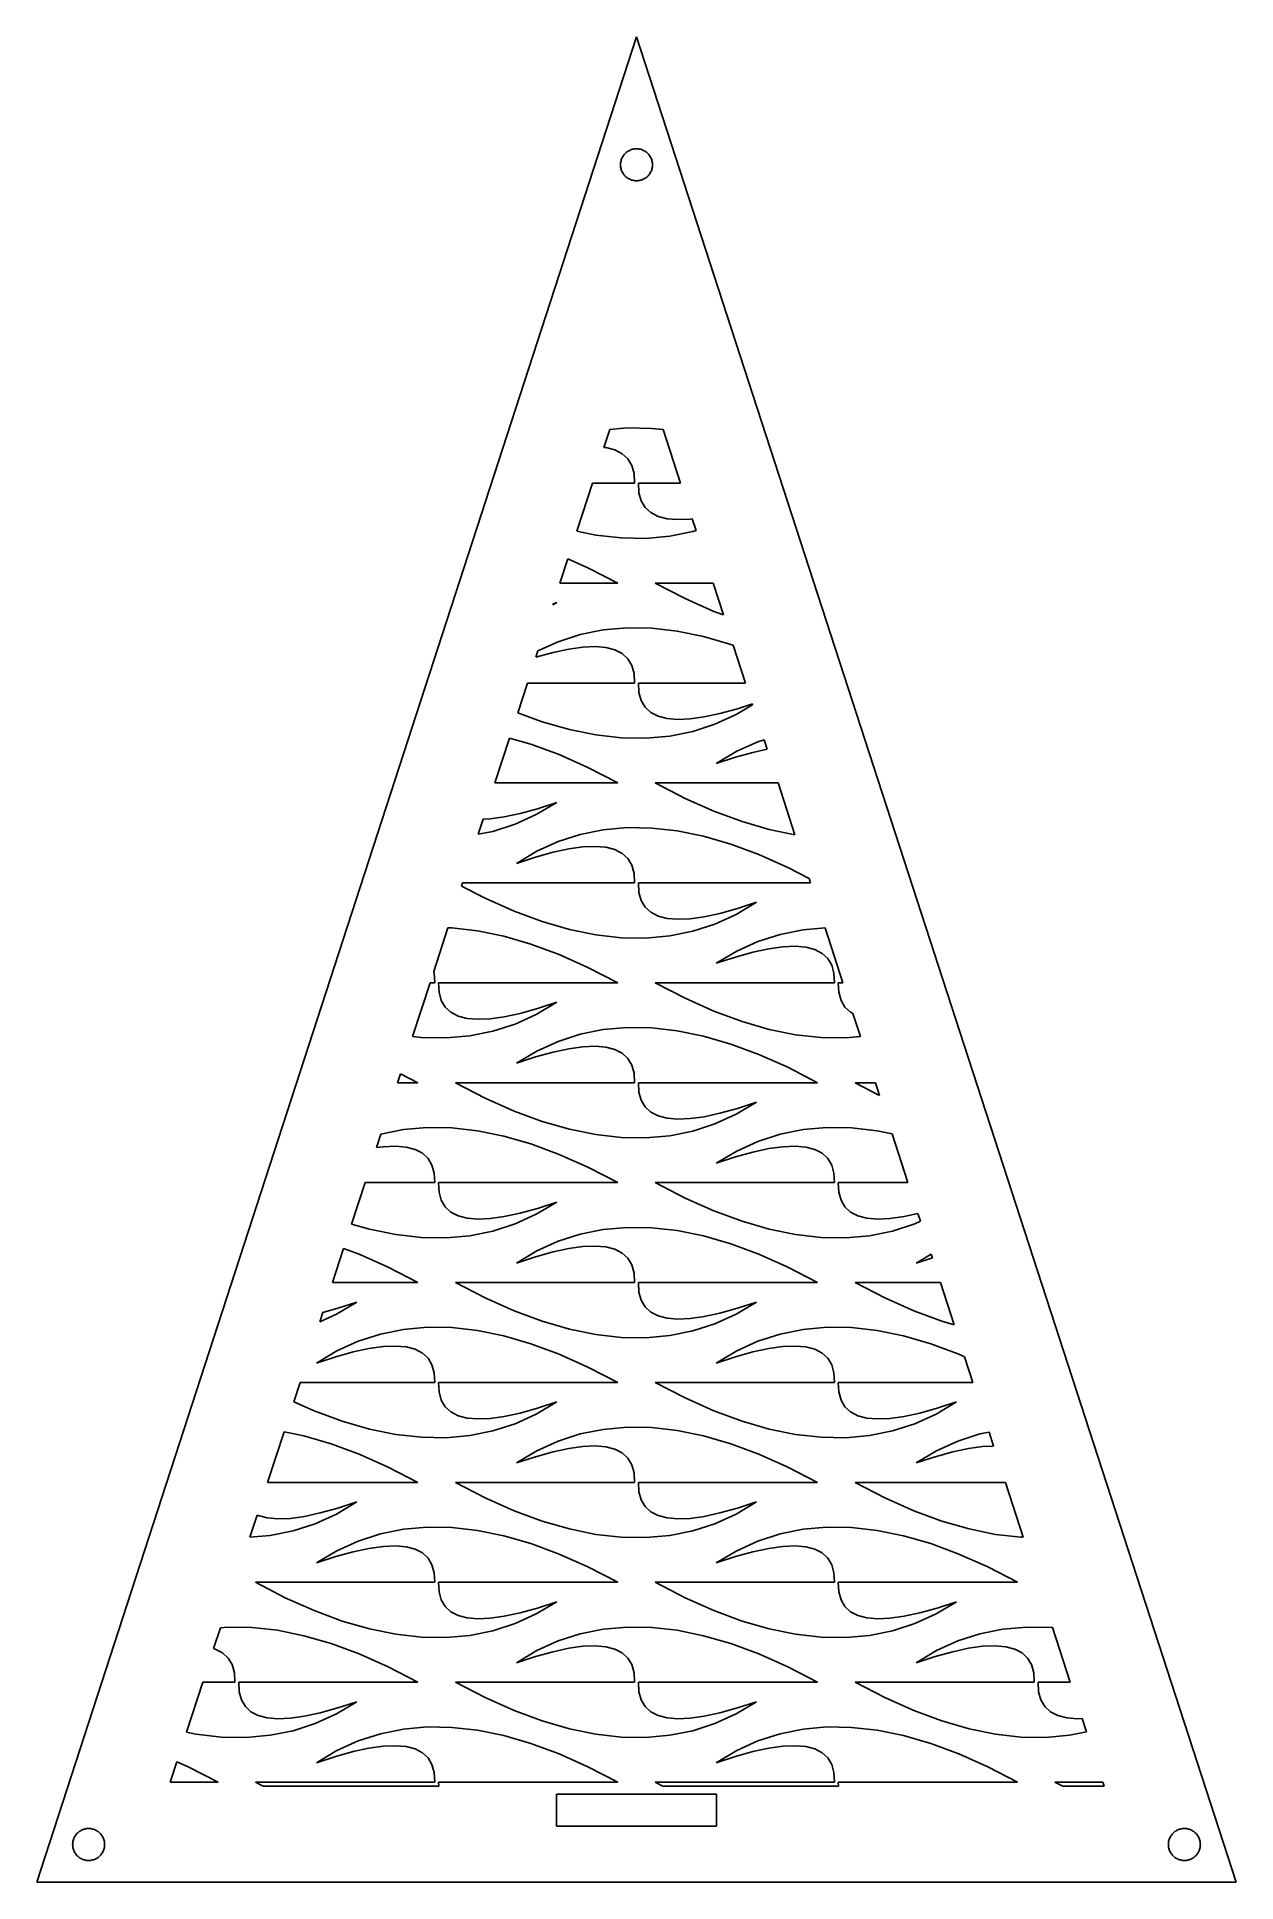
# Model space of a CAD drawing. Header units: metres. Extents: x -75 to 75, y 0 to 231.
import ezdxf

# ---------------------------------------------------------------- set-up
doc = ezdxf.new("R2010")
doc.units = ezdxf.units.M

msp = doc.modelspace()

# ---------------------------------------------------------------- linework, layer by layer
for p, q in [((0, 230.826), (-75, 0)), ((75, 0), (0, 230.826)), ((-2, 214.826), (-1.99605, 214.952)), ((-1.99605, 214.701), (-2, 214.826)), ((-1.99605, 214.952), (-1.98422, 215.077)), ((-1.98422, 214.576), (-1.99605, 214.701)), ((-1.98422, 215.077), (-1.96457, 215.201)), ((-1.96457, 215.201), (-1.93716, 215.324)), ((-1.93716, 215.324), (-1.9021, 215.444)), ((-1.9021, 215.444), (-1.85954, 215.562)), ((-1.85954, 215.562), (-1.80965, 215.678)), ((-1.80965, 215.678), (-1.75261, 215.79)), ((-1.75261, 215.79), (-1.68864, 215.898)), ((-1.68864, 215.898), (-1.61803, 216.002)), ((-1.61803, 216.002), (-1.54102, 216.101)), ((-1.54102, 216.101), (-1.45793, 216.195)), ((-1.45793, 216.195), (-1.36908, 216.284)), ((-1.36908, 216.284), (-1.27484, 216.367)), ((-1.27484, 216.367), (-1.17557, 216.444)), ((-1.17557, 216.444), (-1.07164, 216.515)), ((-1.07164, 216.515), (-0.963501, 216.579)), ((-0.963501, 216.579), (-0.851547, 216.636)), ((-0.851547, 216.636), (-0.736237, 216.686)), ((-0.736237, 216.686), (-0.618027, 216.728)), ((-0.618027, 216.728), (-0.497375, 216.763)), ((-0.497375, 216.763), (-0.374756, 216.791)), ((-0.374756, 216.791), (-0.250656, 216.81)), ((-0.250656, 216.81), (-0.12558, 216.822)), ((-0.12558, 216.822), (0, 216.826)), ((0, 216.826), (0.12558, 216.822)), ((0.12558, 216.822), (0.250656, 216.81)), ((0.250656, 216.81), (0.374756, 216.791)), ((0.374756, 216.791), (0.497375, 216.763)), ((0.497375, 216.763), (0.618027, 216.728)), ((0.618027, 216.728), (0.736237, 216.686)), ((0.736237, 216.686), (0.851547, 216.636)), ((0.851547, 216.636), (0.963501, 216.579)), ((0.963501, 216.579), (1.07164, 216.515)), ((1.07164, 216.515), (1.17557, 216.444)), ((1.17557, 216.444), (1.27484, 216.367)), ((1.27484, 216.367), (1.36908, 216.284)), ((1.36908, 216.284), (1.45793, 216.195)), ((1.45793, 216.195), (1.54102, 216.101)), ((1.54102, 216.101), (1.61803, 216.002)), ((1.61803, 216.002), (1.68864, 215.898)), ((1.68864, 215.898), (1.75261, 215.79)), ((1.75261, 215.79), (1.80965, 215.678)), ((1.80965, 215.678), (1.85954, 215.562)), ((1.85954, 215.562), (1.9021, 215.444)), ((1.9021, 215.444), (1.93716, 215.324)), ((1.93716, 215.324), (1.96457, 215.201)), ((1.96457, 215.201), (1.98422, 215.077)), ((1.98422, 215.077), (1.99605, 214.952)), ((1.99605, 214.701), (1.98422, 214.576)), ((1.99605, 214.952), (2, 214.826)), ((2, 214.826), (1.99605, 214.701)), ((-1.96457, 214.451), (-1.98422, 214.576)), ((-1.93716, 214.329), (-1.96457, 214.451)), ((-1.9021, 214.208), (-1.93716, 214.329)), ((-1.85954, 214.09), (-1.9021, 214.208)), ((-1.80965, 213.975), (-1.85954, 214.09)), ((-1.75261, 213.863), (-1.80965, 213.975)), ((-1.68864, 213.755), (-1.75261, 213.863)), ((-1.61803, 213.651), (-1.68864, 213.755)), ((-1.54102, 213.551), (-1.61803, 213.651)), ((-1.45793, 213.457), (-1.54102, 213.551)), ((-1.36908, 213.368), (-1.45793, 213.457)), ((-1.27484, 213.285), (-1.36908, 213.368)), ((-1.17557, 213.208), (-1.27484, 213.285)), ((-1.07164, 213.138), (-1.17557, 213.208)), ((-0.963501, 213.074), (-1.07164, 213.138)), ((-0.851547, 213.017), (-0.963501, 213.074)), ((-0.736237, 212.967), (-0.851547, 213.017)), ((-0.618027, 212.924), (-0.736237, 212.967)), ((-0.497375, 212.889), (-0.618027, 212.924)), ((-0.374756, 212.862), (-0.497375, 212.889)), ((-0.250656, 212.842), (-0.374756, 212.862)), ((-0.12558, 212.83), (-0.250656, 212.842)), ((0, 212.826), (-0.12558, 212.83)), ((0.12558, 212.83), (0, 212.826)), ((0.250656, 212.842), (0.12558, 212.83)), ((0.374756, 212.862), (0.250656, 212.842)), ((0.497375, 212.889), (0.374756, 212.862)), ((0.618027, 212.924), (0.497375, 212.889)), ((0.736237, 212.967), (0.618027, 212.924)), ((0.851547, 213.017), (0.736237, 212.967)), ((0.963501, 213.074), (0.851547, 213.017)), ((1.07164, 213.138), (0.963501, 213.074)), ((1.17557, 213.208), (1.07164, 213.138)), ((1.27484, 213.285), (1.17557, 213.208)), ((1.36908, 213.368), (1.27484, 213.285)), ((1.45793, 213.457), (1.36908, 213.368)), ((1.54102, 213.551), (1.45793, 213.457)), ((1.61803, 213.651), (1.54102, 213.551)), ((1.68864, 213.755), (1.61803, 213.651)), ((1.75261, 213.863), (1.68864, 213.755)), ((1.80965, 213.975), (1.75261, 213.863)), ((1.85954, 214.09), (1.80965, 213.975)), ((1.9021, 214.208), (1.85954, 214.09)), ((1.93716, 214.329), (1.9021, 214.208)), ((1.96457, 214.451), (1.93716, 214.329)), ((1.98422, 214.576), (1.96457, 214.451)), ((-4.06908, 179.47), (-3.34119, 181.71)), ((-3.34119, 181.71), (-1.17874, 181.905)), ((-1.17874, 181.905), (1.90735, 181.858)), ((1.90735, 181.858), (3.34579, 181.696)), ((3.34579, 181.696), (5.52151, 175)), ((-3.81546, 179.449), (-4.06908, 179.47)), ((-2.68936, 179.156), (-3.81546, 179.449)), ((-1.7746, 178.683), (-2.68936, 179.156)), ((-1.07269, 178.032), (-1.7746, 178.683)), ((-0.582886, 177.2), (-1.07269, 178.032)), ((-0.304413, 176.19), (-0.582886, 177.2)), ((-0.238037, 175), (-0.304413, 176.19)), ((-7.4756, 168.986), (-5.52151, 175)), ((-5.52151, 175), (-0.238037, 175)), ((5.52151, 175), (0.238037, 175)), ((0.238037, 175), (0.304413, 173.81)), ((0.304413, 173.81), (0.582886, 172.8)), ((0.582886, 172.8), (1.07269, 171.968)), ((1.07269, 171.968), (1.7746, 171.317)), ((1.7746, 171.317), (2.68936, 170.844)), ((2.68936, 170.844), (3.81546, 170.551)), ((-5.10025, 168.501), (-7.4756, 168.986)), ((3.81546, 170.551), (5.15289, 170.438)), ((7.0343, 168.943), (4.15955, 168.363)), ((5.15289, 170.438), (6.70319, 170.505)), ((6.70319, 170.505), (6.97002, 170.542)), ((6.97002, 170.542), (7.4463, 169.076)), ((7.4463, 169.076), (7.0343, 168.943)), ((-1.90735, 168.142), (-5.10025, 168.501)), ((1.17874, 168.095), (-1.90735, 168.142)), ((4.15955, 168.363), (1.17874, 168.095)), ((-9.58301, 162.5), (-8.59155, 165.551)), ((-8.59155, 165.551), (-6.06918, 164.426)), ((-6.06918, 164.426), (-2.34604, 162.5)), ((-2.34604, 162.5), (-9.58301, 162.5)), ((6.06918, 160.574), (2.34604, 162.5)), ((2.34604, 162.5), (9.58301, 162.5)), ((9.58301, 162.5), (10.8762, 158.52)), ((-9.97772, 160.066), (-10.4687, 159.774)), ((-10.4687, 159.774), (-10.4209, 159.921)), ((-10.4209, 159.921), (-9.97772, 160.066)), ((9.68552, 158.961), (6.06918, 160.574)), ((10.8762, 158.52), (9.68552, 158.961)), ((-12.341, 154.012), (-9.80301, 155.163)), ((-9.80301, 155.163), (-7.0343, 156.057)), ((-7.0343, 156.057), (-4.15955, 156.637)), ((-4.15955, 156.637), (-1.17874, 156.905)), ((-1.17874, 156.905), (1.90735, 156.858)), ((1.90735, 156.858), (5.10025, 156.499)), ((5.10025, 156.499), (8.39844, 155.826)), ((8.39844, 155.826), (11.8034, 154.839)), ((11.8034, 154.839), (12.1089, 154.726)), ((12.1089, 154.726), (13.6445, 150)), ((-12.5961, 153.227), (-12.341, 154.012)), ((-10.4393, 153.824), (-12.5961, 153.227)), ((-8.46481, 154.25), (-10.4393, 153.824)), ((-6.70319, 154.495), (-8.46481, 154.25)), ((-5.15289, 154.562), (-6.70319, 154.495)), ((-3.81546, 154.449), (-5.15289, 154.562)), ((-2.68936, 154.156), (-3.81546, 154.449)), ((-1.7746, 153.683), (-2.68936, 154.156)), ((-1.07269, 153.032), (-1.7746, 153.683)), ((-0.582886, 152.2), (-1.07269, 153.032)), ((-0.304413, 151.19), (-0.582886, 152.2)), ((-0.238037, 150), (-0.304413, 151.19)), ((-14.8503, 146.289), (-13.6445, 150)), ((-13.6445, 150), (-0.238037, 150)), ((13.6445, 150), (0.238037, 150)), ((0.238037, 150), (0.304413, 148.81)), ((0.304413, 148.81), (0.582886, 147.8)), ((0.582886, 147.8), (1.07269, 146.968)), ((-11.8034, 145.161), (-14.8503, 146.289)), ((1.07269, 146.968), (1.7746, 146.317)), ((1.7746, 146.317), (2.68936, 145.844)), ((2.68936, 145.844), (3.81546, 145.551)), ((3.81546, 145.551), (5.15289, 145.438)), ((5.15289, 145.438), (6.70319, 145.505)), ((6.70319, 145.505), (8.46481, 145.75)), ((8.46481, 145.75), (10.4393, 146.176)), ((12.4657, 146.045), (9.80301, 144.837)), ((10.4393, 146.176), (12.6244, 146.781)), ((14.5304, 147.274), (12.4657, 146.045)), ((12.6244, 146.781), (14.4917, 147.393)), ((14.4917, 147.393), (14.5304, 147.274)), ((-17.706, 137.5), (-15.8809, 143.117)), ((-15.8809, 143.117), (-13.1966, 142.339)), ((-8.39844, 144.174), (-11.8034, 145.161)), ((-5.10025, 143.501), (-8.39844, 144.174)), ((-1.90735, 143.142), (-5.10025, 143.501)), ((1.17874, 143.095), (-1.90735, 143.142)), ((4.15955, 143.363), (1.17874, 143.095)), ((7.0343, 143.943), (4.15955, 143.363)), ((9.80301, 144.837), (7.0343, 143.943)), ((-13.1966, 142.339), (-9.68552, 141.039)), ((-9.68552, 141.039), (-6.06918, 139.426)), ((9.97772, 139.934), (12.5343, 141.455)), ((14.5607, 141.324), (12.3756, 140.719)), ((12.5343, 141.455), (15.197, 142.663)), ((16.339, 141.707), (14.5607, 141.324)), ((15.197, 142.663), (15.9495, 142.906)), ((15.9495, 142.906), (16.339, 141.707)), ((-6.06918, 139.426), (-2.34604, 137.5)), ((12.3756, 140.719), (9.97772, 139.934)), ((-2.34604, 137.5), (-17.706, 137.5)), ((6.06918, 135.574), (2.34604, 137.5)), ((2.34604, 137.5), (17.706, 137.5)), ((17.706, 137.5), (19.8117, 131.019)), ((-14.5607, 133.676), (-12.3756, 134.281)), ((-9.97772, 135.066), (-12.5343, 133.545)), ((-12.3756, 134.281), (-9.97772, 135.066)), ((9.68552, 133.961), (6.06918, 135.574)), ((13.1966, 132.661), (9.68552, 133.961)), ((-19.7938, 131.074), (-19.1789, 132.967)), ((-19.1789, 132.967), (-18.2968, 133.005)), ((-18.2968, 133.005), (-16.5352, 133.25)), ((-15.197, 132.337), (-17.9657, 131.443)), ((-16.5352, 133.25), (-14.5607, 133.676)), ((-12.5343, 133.545), (-15.197, 132.337)), ((-7.0343, 131.057), (-4.15955, 131.637)), ((-4.15955, 131.637), (-1.17874, 131.905)), ((-1.17874, 131.905), (1.90735, 131.858)), ((1.90735, 131.858), (5.10025, 131.499)), ((16.6016, 131.674), (13.1966, 132.661)), ((19.8117, 131.019), (16.6016, 131.674)), ((-17.9657, 131.443), (-19.7938, 131.074)), ((-12.4657, 128.955), (-9.80301, 130.163)), ((-9.80301, 130.163), (-7.0343, 131.057)), ((-6.70319, 129.495), (-8.46481, 129.25)), ((-5.15289, 129.562), (-6.70319, 129.495)), ((-3.81546, 129.449), (-5.15289, 129.562)), ((-2.68936, 129.156), (-3.81546, 129.449)), ((5.10025, 131.499), (8.39844, 130.826)), ((8.39844, 130.826), (11.8034, 129.839)), ((11.8034, 129.839), (15.3145, 128.539)), ((-15.0223, 127.434), (-12.4657, 128.955)), ((-12.6244, 128.219), (-15.0223, 127.434)), ((-10.4393, 128.824), (-12.6244, 128.219)), ((-8.46481, 129.25), (-10.4393, 128.824)), ((-1.7746, 128.683), (-2.68936, 129.156)), ((-1.07269, 128.032), (-1.7746, 128.683)), ((-0.582886, 127.2), (-1.07269, 128.032)), ((-0.304413, 126.19), (-0.582886, 127.2)), ((15.3145, 128.539), (18.9308, 126.926)), ((-21.8951, 124.607), (-21.7675, 125)), ((-21.7675, 125), (-0.238037, 125)), ((-0.238037, 125), (-0.304413, 126.19)), ((21.7675, 125), (0.238037, 125)), ((0.238037, 125), (0.304413, 123.81)), ((18.9308, 126.926), (21.5883, 125.551)), ((21.5883, 125.551), (21.7675, 125)), ((-18.9308, 123.074), (-21.8951, 124.607)), ((-15.3145, 121.461), (-18.9308, 123.074)), ((0.304413, 123.81), (0.582886, 122.8)), ((0.582886, 122.8), (1.07269, 121.968)), ((15.0223, 122.566), (12.4657, 121.045)), ((12.6244, 121.781), (15.0223, 122.566)), ((-11.8034, 120.161), (-15.3145, 121.461)), ((-8.39844, 119.174), (-11.8034, 120.161)), ((1.07269, 121.968), (1.7746, 121.317)), ((1.7746, 121.317), (2.68936, 120.844)), ((2.68936, 120.844), (3.81546, 120.551)), ((3.81546, 120.551), (5.15289, 120.438)), ((5.15289, 120.438), (6.70319, 120.505)), ((6.70319, 120.505), (8.46481, 120.75)), ((8.46481, 120.75), (10.4393, 121.176)), ((12.4657, 121.045), (9.80301, 119.837)), ((10.4393, 121.176), (12.6244, 121.781)), ((-25.3677, 113.92), (-23.5982, 119.366)), ((-23.5982, 119.366), (-23.0927, 119.358)), ((-23.0927, 119.358), (-19.8997, 118.999)), ((-19.8997, 118.999), (-16.6016, 118.326)), ((-16.6016, 118.326), (-13.1966, 117.339)), ((-5.10025, 118.501), (-8.39844, 119.174)), ((-1.90735, 118.142), (-5.10025, 118.501)), ((1.17874, 118.095), (-1.90735, 118.142)), ((4.15955, 118.363), (1.17874, 118.095)), ((7.0343, 118.943), (4.15955, 118.363)), ((9.80301, 119.837), (7.0343, 118.943)), ((15.197, 117.663), (17.9657, 118.557)), ((17.9657, 118.557), (20.8405, 119.137)), ((20.8405, 119.137), (23.5922, 119.384)), ((23.5922, 119.384), (25.829, 112.5)), ((-13.1966, 117.339), (-9.68552, 116.039)), ((-9.68552, 116.039), (-6.06918, 114.426)), ((9.97772, 114.934), (12.5343, 116.455)), ((12.3756, 115.719), (9.97772, 114.934)), ((14.5607, 116.324), (12.3756, 115.719)), ((12.5343, 116.455), (15.197, 117.663)), ((16.5352, 116.75), (14.5607, 116.324)), ((18.2968, 116.995), (16.5352, 116.75)), ((19.8471, 117.062), (18.2968, 116.995)), ((21.1845, 116.949), (19.8471, 117.062)), ((22.3106, 116.656), (21.1845, 116.949)), ((23.2254, 116.183), (22.3106, 116.656)), ((23.9273, 115.532), (23.2254, 116.183)), ((24.4171, 114.7), (23.9273, 115.532)), ((-25.3044, 113.69), (-25.3677, 113.92)), ((-25.238, 112.5), (-25.3044, 113.69)), ((-6.06918, 114.426), (-2.34604, 112.5)), ((24.6956, 113.69), (24.4171, 114.7)), ((24.762, 112.5), (24.6956, 113.69)), ((-28.0167, 105.767), (-25.829, 112.5)), ((-25.829, 112.5), (-25.238, 112.5)), ((-2.34604, 112.5), (-24.762, 112.5)), ((-24.762, 112.5), (-24.6956, 111.31)), ((-24.6956, 111.31), (-24.4171, 110.3)), ((6.06918, 110.574), (2.34604, 112.5)), ((2.34604, 112.5), (24.762, 112.5)), ((25.829, 112.5), (25.238, 112.5)), ((25.238, 112.5), (25.3044, 111.31)), ((25.3044, 111.31), (25.5829, 110.3)), ((-24.4171, 110.3), (-23.9273, 109.468)), ((-23.9273, 109.468), (-23.2254, 108.817)), ((-23.2254, 108.817), (-22.3106, 108.344)), ((-16.5352, 108.25), (-14.5607, 108.676)), ((-12.5343, 108.545), (-15.197, 107.337)), ((-14.5607, 108.676), (-12.3756, 109.281)), ((-9.97772, 110.066), (-12.5343, 108.545)), ((-12.3756, 109.281), (-9.97772, 110.066)), ((9.68552, 108.961), (6.06918, 110.574)), ((13.1966, 107.661), (9.68552, 108.961)), ((25.5829, 110.3), (26.0727, 109.468)), ((26.0727, 109.468), (26.7746, 108.817)), ((26.7746, 108.817), (27.0766, 108.66)), ((27.0766, 108.66), (28.0187, 105.761)), ((-22.3106, 108.344), (-21.1845, 108.051)), ((-21.1845, 108.051), (-19.8471, 107.938)), ((-17.9657, 106.443), (-20.8405, 105.863)), ((-19.8471, 107.938), (-18.2968, 108.005)), ((-18.2968, 108.005), (-16.5352, 108.25)), ((-15.197, 107.337), (-17.9657, 106.443)), ((-7.0343, 106.057), (-4.15955, 106.637)), ((-4.15955, 106.637), (-1.17874, 106.905)), ((-1.17874, 106.905), (1.90735, 106.858)), ((1.90735, 106.858), (5.10025, 106.499)), ((5.10025, 106.499), (8.39844, 105.826)), ((16.6016, 106.674), (13.1966, 107.661)), ((19.8997, 106.001), (16.6016, 106.674)), ((-26.9073, 105.642), (-28.0167, 105.767)), ((-23.8213, 105.595), (-26.9073, 105.642)), ((-20.8405, 105.863), (-23.8213, 105.595)), ((-15.0223, 102.434), (-12.4657, 103.955)), ((-12.4657, 103.955), (-9.80301, 105.163)), ((-8.46481, 104.25), (-10.4393, 103.824)), ((-9.80301, 105.163), (-7.0343, 106.057)), ((-6.70319, 104.495), (-8.46481, 104.25)), ((-5.15289, 104.562), (-6.70319, 104.495)), ((-3.81546, 104.449), (-5.15289, 104.562)), ((-2.68936, 104.156), (-3.81546, 104.449)), ((-1.7746, 103.683), (-2.68936, 104.156)), ((8.39844, 105.826), (11.8034, 104.839)), ((11.8034, 104.839), (15.3145, 103.539)), ((23.0927, 105.642), (19.8997, 106.001)), ((26.1787, 105.595), (23.0927, 105.642)), ((28.0187, 105.761), (26.1787, 105.595)), ((-12.6244, 103.219), (-15.0223, 102.434)), ((-10.4393, 103.824), (-12.6244, 103.219)), ((-1.07269, 103.032), (-1.7746, 103.683)), ((-0.582886, 102.2), (-1.07269, 103.032)), ((-0.304413, 101.19), (-0.582886, 102.2)), ((15.3145, 103.539), (18.9308, 101.926)), ((18.9308, 101.926), (22.654, 100)), ((-29.8905, 100), (-29.5243, 101.127)), ((-27.346, 100), (-29.8905, 100)), ((-29.5243, 101.127), (-27.346, 100)), ((-18.9308, 98.0736), (-22.654, 100)), ((-22.654, 100), (-0.238037, 100)), ((-0.238037, 100), (-0.304413, 101.19)), ((22.654, 100), (0.238037, 100)), ((0.238037, 100), (0.304413, 98.8098)), ((27.346, 100), (29.8905, 100)), ((30.4047, 98.4174), (27.346, 100)), ((29.8905, 100), (30.4047, 98.4174)), ((-15.3145, 96.4607), (-18.9308, 98.0736)), ((0.304413, 98.8098), (0.582886, 97.7997)), ((0.582886, 97.7997), (1.07269, 96.9681)), ((1.07269, 96.9681), (1.7746, 96.3165)), ((15.0223, 97.5662), (12.4657, 96.0449)), ((12.6244, 96.7812), (15.0223, 97.5662)), ((-11.8034, 95.1607), (-15.3145, 96.4607)), ((-8.39844, 94.1742), (-11.8034, 95.1607)), ((1.7746, 96.3165), (2.68936, 95.8435)), ((2.68936, 95.8435), (3.81546, 95.5513)), ((3.81546, 95.5513), (5.15289, 95.4384)), ((5.15289, 95.4384), (6.70319, 95.5048)), ((6.70319, 95.5048), (8.46481, 95.7504)), ((9.80301, 94.8372), (7.0343, 93.943)), ((8.46481, 95.7504), (10.4393, 96.1761)), ((12.4657, 96.0449), (9.80301, 94.8372)), ((10.4393, 96.1761), (12.6244, 96.7812)), ((-32.5288, 91.8801), (-31.9804, 93.5678)), ((-31.9804, 93.5678), (-29.1595, 94.1368)), ((-29.1595, 94.1368), (-26.1787, 94.4046)), ((-26.1787, 94.4046), (-23.0927, 94.3581)), ((-23.0927, 94.3581), (-19.8997, 93.9987)), ((-19.8997, 93.9987), (-16.6016, 93.3258)), ((-16.6016, 93.3258), (-13.1966, 92.3393)), ((-13.1966, 92.3393), (-9.68552, 91.0393)), ((-5.10025, 93.5013), (-8.39844, 94.1742)), ((-1.90735, 93.1419), (-5.10025, 93.5013)), ((1.17874, 93.0954), (-1.90735, 93.1419)), ((4.15955, 93.3632), (1.17874, 93.0954)), ((7.0343, 93.943), (4.15955, 93.3632)), ((12.5343, 91.4551), (15.197, 92.6628)), ((15.197, 92.6628), (17.9657, 93.557)), ((17.9657, 93.557), (20.8405, 94.1368)), ((20.8405, 94.1368), (23.8213, 94.4046)), ((23.8213, 94.4046), (26.9073, 94.3581)), ((26.9073, 94.3581), (30.1003, 93.9987)), ((30.1003, 93.9987), (31.964, 93.6185)), ((31.964, 93.6185), (33.952, 87.5)), ((-31.7032, 91.9952), (-32.5288, 91.8801)), ((-30.1529, 92.0616), (-31.7032, 91.9952)), ((-28.8155, 91.9487), (-30.1529, 92.0616)), ((-27.6894, 91.6565), (-28.8155, 91.9487)), ((-26.7746, 91.1835), (-27.6894, 91.6565)), ((-26.0727, 90.5319), (-26.7746, 91.1835)), ((-25.5829, 89.7003), (-26.0727, 90.5319)), ((-9.68552, 91.0393), (-6.06918, 89.4264)), ((9.97772, 89.9338), (12.5343, 91.4551)), ((12.3756, 90.7188), (9.97772, 89.9338)), ((14.5607, 91.3239), (12.3756, 90.7188)), ((16.5352, 91.7496), (14.5607, 91.3239)), ((18.2968, 91.9952), (16.5352, 91.7496)), ((19.8471, 92.0616), (18.2968, 91.9952)), ((21.1845, 91.9487), (19.8471, 92.0616)), ((22.3106, 91.6565), (21.1845, 91.9487)), ((23.2254, 91.1835), (22.3106, 91.6565)), ((23.9273, 90.5319), (23.2254, 91.1835)), ((24.4171, 89.7003), (23.9273, 90.5319)), ((-25.3044, 88.6902), (-25.5829, 89.7003)), ((-25.238, 87.5), (-25.3044, 88.6902)), ((-6.06918, 89.4264), (-2.34604, 87.5)), ((24.6956, 88.6902), (24.4171, 89.7003)), ((24.762, 87.5), (24.6956, 88.6902)), ((-35.6344, 82.322), (-33.952, 87.5)), ((-33.952, 87.5), (-25.238, 87.5)), ((-2.34604, 87.5), (-24.762, 87.5)), ((-24.762, 87.5), (-24.6956, 86.3098)), ((-24.6956, 86.3098), (-24.4171, 85.2997)), ((6.06918, 85.5736), (2.34604, 87.5)), ((2.34604, 87.5), (24.762, 87.5)), ((9.68552, 83.9607), (6.06918, 85.5736)), ((33.952, 87.5), (25.238, 87.5)), ((25.238, 87.5), (25.3044, 86.3098)), ((25.3044, 86.3098), (25.5829, 85.2997)), ((-24.4171, 85.2997), (-23.9273, 84.4681)), ((-23.9273, 84.4681), (-23.2254, 83.8165)), ((-23.2254, 83.8165), (-22.3106, 83.3435)), ((-22.3106, 83.3435), (-21.1845, 83.0513)), ((-18.2968, 83.0048), (-16.5352, 83.2504)), ((-16.5352, 83.2504), (-14.5607, 83.6761)), ((-12.5343, 83.5449), (-15.197, 82.3372)), ((-14.5607, 83.6761), (-12.3756, 84.2812)), ((-9.97772, 85.0662), (-12.5343, 83.5449)), ((-12.3756, 84.2812), (-9.97772, 85.0662)), ((13.1966, 82.6607), (9.68552, 83.9607)), ((25.5829, 85.2997), (26.0727, 84.4681)), ((26.0727, 84.4681), (26.7746, 83.8165)), ((26.7746, 83.8165), (27.6894, 83.3435)), ((27.6894, 83.3435), (28.8155, 83.0513)), ((31.7032, 83.0048), (33.4648, 83.2504)), ((33.4648, 83.2504), (35.2104, 83.6268)), ((35.2104, 83.6268), (35.5233, 82.6639)), ((-33.3984, 81.6742), (-35.6344, 82.322)), ((-30.1003, 81.0013), (-33.3984, 81.6742)), ((-26.9073, 80.6419), (-30.1003, 81.0013)), ((-20.8405, 80.8632), (-23.8213, 80.5954)), ((-21.1845, 83.0513), (-19.8471, 82.9384)), ((-17.9657, 81.443), (-20.8405, 80.8632)), ((-19.8471, 82.9384), (-18.2968, 83.0048)), ((-15.197, 82.3372), (-17.9657, 81.443)), ((-9.80301, 80.1628), (-7.0343, 81.057)), ((-7.0343, 81.057), (-4.15955, 81.6368)), ((-4.15955, 81.6368), (-1.17874, 81.9046)), ((-1.17874, 81.9046), (1.90735, 81.8581)), ((1.90735, 81.8581), (5.10025, 81.4987)), ((5.10025, 81.4987), (8.39844, 80.8258)), ((8.39844, 80.8258), (11.8034, 79.8393)), ((16.6016, 81.6742), (13.1966, 82.6607)), ((19.8997, 81.0013), (16.6016, 81.6742)), ((23.0927, 80.6419), (19.8997, 81.0013)), ((29.1595, 80.8632), (26.1787, 80.5954)), ((28.8155, 83.0513), (30.1529, 82.9384)), ((32.0343, 81.443), (29.1595, 80.8632)), ((30.1529, 82.9384), (31.7032, 83.0048)), ((34.803, 82.3372), (32.0343, 81.443)), ((35.5233, 82.6639), (34.803, 82.3372)), ((-38.0135, 75), (-36.6296, 79.2591)), ((-36.6296, 79.2591), (-34.6855, 78.5393)), ((-34.6855, 78.5393), (-31.0692, 76.9264)), ((-23.8213, 80.5954), (-26.9073, 80.6419)), ((-15.0223, 77.4338), (-12.4657, 78.9551)), ((-10.4393, 78.8239), (-12.6244, 78.2188)), ((-12.4657, 78.9551), (-9.80301, 80.1628)), ((-8.46481, 79.2496), (-10.4393, 78.8239)), ((-6.70319, 79.4952), (-8.46481, 79.2496)), ((-5.15289, 79.5616), (-6.70319, 79.4952)), ((-3.81546, 79.4487), (-5.15289, 79.5616)), ((-2.68936, 79.1565), (-3.81546, 79.4487)), ((-1.7746, 78.6835), (-2.68936, 79.1565)), ((-1.07269, 78.0319), (-1.7746, 78.6835)), ((11.8034, 79.8393), (15.3145, 78.5393)), ((15.3145, 78.5393), (18.9308, 76.9264)), ((26.1787, 80.5954), (23.0927, 80.6419)), ((34.9777, 77.4338), (36.859, 78.5532)), ((36.859, 78.5532), (37.0068, 78.0981)), ((-31.0692, 76.9264), (-27.346, 75)), ((-12.6244, 78.2188), (-15.0223, 77.4338)), ((-0.582886, 77.2003), (-1.07269, 78.0319)), ((-0.304413, 76.1902), (-0.582886, 77.2003)), ((-0.238037, 75), (-0.304413, 76.1902)), ((18.9308, 76.9264), (22.654, 75)), ((37.0068, 78.0981), (34.9777, 77.4338)), ((-27.346, 75), (-38.0135, 75)), ((-18.9308, 73.0736), (-22.654, 75)), ((-22.654, 75), (-0.238037, 75)), ((22.654, 75), (0.238037, 75)), ((0.238037, 75), (0.304413, 73.8098)), ((31.0692, 73.0736), (27.346, 75)), ((27.346, 75), (38.0135, 75)), ((38.0135, 75), (39.7302, 69.7163)), ((-39.2258, 71.2689), (-37.3756, 71.7812)), ((-34.9777, 72.5662), (-37.5343, 71.0449)), ((-37.3756, 71.7812), (-34.9777, 72.5662)), ((-15.3145, 71.4607), (-18.9308, 73.0736)), ((0.304413, 73.8098), (0.582886, 72.7997)), ((0.582886, 72.7997), (1.07269, 71.9681)), ((1.07269, 71.9681), (1.7746, 71.3165)), ((10.4393, 71.1761), (12.6244, 71.7812)), ((15.0223, 72.5662), (12.4657, 71.0449)), ((12.6244, 71.7812), (15.0223, 72.5662)), ((34.6855, 71.4607), (31.0692, 73.0736)), ((-39.6035, 70.1064), (-39.2258, 71.2689)), ((-37.5343, 71.0449), (-39.6035, 70.1064)), ((-29.1595, 69.1368), (-26.1787, 69.4046)), ((-26.1787, 69.4046), (-23.0927, 69.3581)), ((-23.0927, 69.3581), (-19.8997, 68.9987)), ((-11.8034, 70.1607), (-15.3145, 71.4607)), ((-8.39844, 69.1742), (-11.8034, 70.1607)), ((1.7746, 71.3165), (2.68936, 70.8435)), ((2.68936, 70.8435), (3.81546, 70.5513)), ((3.81546, 70.5513), (5.15289, 70.4384)), ((5.15289, 70.4384), (6.70319, 70.5048)), ((6.70319, 70.5048), (8.46481, 70.7504)), ((9.80301, 69.8372), (7.0343, 68.943)), ((8.46481, 70.7504), (10.4393, 71.1761)), ((12.4657, 71.0449), (9.80301, 69.8372)), ((20.8405, 69.1368), (23.8213, 69.4046)), ((23.8213, 69.4046), (26.9073, 69.3581)), ((26.9073, 69.3581), (30.1003, 68.9987)), ((38.1966, 70.1607), (34.6855, 71.4607)), ((39.7302, 69.7163), (38.1966, 70.1607)), ((-37.4657, 66.4551), (-34.803, 67.6628)), ((-34.803, 67.6628), (-32.0343, 68.557)), ((-31.7032, 66.9952), (-33.4648, 66.7496)), ((-32.0343, 68.557), (-29.1595, 69.1368)), ((-30.1529, 67.0616), (-31.7032, 66.9952)), ((-28.8155, 66.9487), (-30.1529, 67.0616)), ((-27.6894, 66.6565), (-28.8155, 66.9487)), ((-19.8997, 68.9987), (-16.6016, 68.3258)), ((-16.6016, 68.3258), (-13.1966, 67.3393)), ((-13.1966, 67.3393), (-9.68552, 66.0393)), ((-5.10025, 68.5013), (-8.39844, 69.1742)), ((-1.90735, 68.1419), (-5.10025, 68.5013)), ((1.17874, 68.0954), (-1.90735, 68.1419)), ((4.15955, 68.3632), (1.17874, 68.0954)), ((7.0343, 68.943), (4.15955, 68.3632)), ((12.5343, 66.4551), (15.197, 67.6628)), ((15.197, 67.6628), (17.9657, 68.557)), ((18.2968, 66.9952), (16.5352, 66.7496)), ((17.9657, 68.557), (20.8405, 69.1368)), ((19.8471, 67.0616), (18.2968, 66.9952)), ((21.1845, 66.9487), (19.8471, 67.0616)), ((22.3106, 66.6565), (21.1845, 66.9487)), ((30.1003, 68.9987), (33.3984, 68.3258)), ((33.3984, 68.3258), (36.8034, 67.3393)), ((36.8034, 67.3393), (40.3145, 66.0393)), ((-40.0223, 64.9338), (-37.4657, 66.4551)), ((-37.6244, 65.7188), (-40.0223, 64.9338)), ((-35.4393, 66.3239), (-37.6244, 65.7188)), ((-33.4648, 66.7496), (-35.4393, 66.3239)), ((-26.7746, 66.1835), (-27.6894, 66.6565)), ((-26.0727, 65.5319), (-26.7746, 66.1835)), ((-25.5829, 64.7003), (-26.0727, 65.5319)), ((-25.3044, 63.6902), (-25.5829, 64.7003)), ((-9.68552, 66.0393), (-6.06918, 64.4264)), ((9.97772, 64.9338), (12.5343, 66.4551)), ((12.3756, 65.7188), (9.97772, 64.9338)), ((14.5607, 66.3239), (12.3756, 65.7188)), ((16.5352, 66.7496), (14.5607, 66.3239)), ((23.2254, 66.1835), (22.3106, 66.6565)), ((23.9273, 65.5319), (23.2254, 66.1835)), ((24.4171, 64.7003), (23.9273, 65.5319)), ((24.6956, 63.6902), (24.4171, 64.7003)), ((40.3145, 66.0393), (41.0285, 65.7209)), ((41.0285, 65.7209), (42.075, 62.5)), ((-42.8566, 60.0945), (-42.075, 62.5)), ((-42.075, 62.5), (-25.238, 62.5)), ((-25.238, 62.5), (-25.3044, 63.6902)), ((-2.34604, 62.5), (-24.762, 62.5)), ((-24.762, 62.5), (-24.6956, 61.3098)), ((-6.06918, 64.4264), (-2.34604, 62.5)), ((6.06918, 60.5736), (2.34604, 62.5)), ((2.34604, 62.5), (24.762, 62.5)), ((24.762, 62.5), (24.6956, 63.6902)), ((42.075, 62.5), (25.238, 62.5)), ((25.238, 62.5), (25.3044, 61.3098)), ((-40.3145, 58.9607), (-42.8566, 60.0945)), ((-24.6956, 61.3098), (-24.4171, 60.2997)), ((-24.4171, 60.2997), (-23.9273, 59.4681)), ((-9.97772, 60.0662), (-12.5343, 58.5449)), ((-12.3756, 59.2812), (-9.97772, 60.0662)), ((9.68552, 58.9607), (6.06918, 60.5736)), ((25.3044, 61.3098), (25.5829, 60.2997)), ((25.5829, 60.2997), (26.0727, 59.4681)), ((40.0223, 60.0662), (37.4657, 58.5449)), ((37.6244, 59.2812), (40.0223, 60.0662)), ((-36.8034, 57.6607), (-40.3145, 58.9607)), ((-23.9273, 59.4681), (-23.2254, 58.8165)), ((-23.2254, 58.8165), (-22.3106, 58.3435)), ((-22.3106, 58.3435), (-21.1845, 58.0513)), ((-21.1845, 58.0513), (-19.8471, 57.9384)), ((-19.8471, 57.9384), (-18.2968, 58.0048)), ((-18.2968, 58.0048), (-16.5352, 58.2504)), ((-16.5352, 58.2504), (-14.5607, 58.6761)), ((-12.5343, 58.5449), (-15.197, 57.3372)), ((-14.5607, 58.6761), (-12.3756, 59.2812)), ((13.1966, 57.6607), (9.68552, 58.9607)), ((26.0727, 59.4681), (26.7746, 58.8165)), ((26.7746, 58.8165), (27.6894, 58.3435)), ((27.6894, 58.3435), (28.8155, 58.0513)), ((28.8155, 58.0513), (30.1529, 57.9384)), ((30.1529, 57.9384), (31.7032, 58.0048)), ((31.7032, 58.0048), (33.4648, 58.2504)), ((33.4648, 58.2504), (35.4393, 58.6761)), ((37.4657, 58.5449), (34.803, 57.3372)), ((35.4393, 58.6761), (37.6244, 59.2812)), ((-46.1365, 50), (-44.0793, 56.3313)), ((-44.0793, 56.3313), (-41.6016, 55.8258)), ((-41.6016, 55.8258), (-38.1966, 54.8393)), ((-33.3984, 56.6742), (-36.8034, 57.6607)), ((-30.1003, 56.0013), (-33.3984, 56.6742)), ((-26.9073, 55.6419), (-30.1003, 56.0013)), ((-23.8213, 55.5954), (-26.9073, 55.6419)), ((-20.8405, 55.8632), (-23.8213, 55.5954)), ((-17.9657, 56.443), (-20.8405, 55.8632)), ((-15.197, 57.3372), (-17.9657, 56.443)), ((-9.80301, 55.1628), (-7.0343, 56.057)), ((-7.0343, 56.057), (-4.15955, 56.6368)), ((-4.15955, 56.6368), (-1.17874, 56.9046)), ((-1.17874, 56.9046), (1.90735, 56.8581)), ((1.90735, 56.8581), (5.10025, 56.4987)), ((5.10025, 56.4987), (8.39844, 55.8258)), ((8.39844, 55.8258), (11.8034, 54.8393)), ((16.6016, 56.6742), (13.1966, 57.6607)), ((19.8997, 56.0013), (16.6016, 56.6742)), ((23.0927, 55.6419), (19.8997, 56.0013)), ((26.1787, 55.5954), (23.0927, 55.6419)), ((29.1595, 55.8632), (26.1787, 55.5954)), ((32.0343, 56.443), (29.1595, 55.8632)), ((34.803, 57.3372), (32.0343, 56.443)), ((40.197, 55.1628), (42.9657, 56.057)), ((42.9657, 56.057), (44.0945, 56.2847)), ((44.0945, 56.2847), (44.657, 54.5535)), ((-38.1966, 54.8393), (-34.6855, 53.5393)), ((-34.6855, 53.5393), (-31.0692, 51.9264)), ((-15.0223, 52.4338), (-12.4657, 53.9551)), ((-12.6244, 53.2188), (-15.0223, 52.4338)), ((-10.4393, 53.8239), (-12.6244, 53.2188)), ((-12.4657, 53.9551), (-9.80301, 55.1628)), ((-8.46481, 54.2496), (-10.4393, 53.8239)), ((-6.70319, 54.4952), (-8.46481, 54.2496)), ((-5.15289, 54.5616), (-6.70319, 54.4952)), ((-3.81546, 54.4487), (-5.15289, 54.5616)), ((-2.68936, 54.1565), (-3.81546, 54.4487)), ((-1.7746, 53.6835), (-2.68936, 54.1565)), ((-1.07269, 53.0319), (-1.7746, 53.6835)), ((11.8034, 54.8393), (15.3145, 53.5393)), ((15.3145, 53.5393), (18.9308, 51.9264)), ((34.9777, 52.4338), (37.5343, 53.9551)), ((37.3756, 53.2188), (34.9777, 52.4338)), ((39.5607, 53.8239), (37.3756, 53.2188)), ((37.5343, 53.9551), (40.197, 55.1628)), ((41.5352, 54.2496), (39.5607, 53.8239)), ((43.2968, 54.4952), (41.5352, 54.2496)), ((44.657, 54.5535), (43.2968, 54.4952)), ((-31.0692, 51.9264), (-27.346, 50)), ((-0.582886, 52.2003), (-1.07269, 53.0319)), ((-0.304413, 51.1902), (-0.582886, 52.2003)), ((-0.238037, 50), (-0.304413, 51.1902)), ((18.9308, 51.9264), (22.654, 50)), ((-27.346, 50), (-46.1365, 50)), ((-18.9308, 48.0736), (-22.654, 50)), ((-22.654, 50), (-0.238037, 50)), ((22.654, 50), (0.238037, 50)), ((0.238037, 50), (0.304413, 48.8098)), ((0.304413, 48.8098), (0.582886, 47.7997)), ((31.0692, 48.0736), (27.346, 50)), ((27.346, 50), (46.1365, 50)), ((46.1365, 50), (48.3661, 43.1378)), ((-41.5352, 45.7504), (-39.5607, 46.1761)), ((-39.5607, 46.1761), (-37.3756, 46.7812)), ((-34.9777, 47.5662), (-37.5343, 46.0449)), ((-37.3756, 46.7812), (-34.9777, 47.5662)), ((-15.3145, 46.4607), (-18.9308, 48.0736)), ((-11.8034, 45.1607), (-15.3145, 46.4607)), ((0.582886, 47.7997), (1.07269, 46.9681)), ((1.07269, 46.9681), (1.7746, 46.3165)), ((1.7746, 46.3165), (2.68936, 45.8435)), ((8.46481, 45.7504), (10.4393, 46.1761)), ((10.4393, 46.1761), (12.6244, 46.7812)), ((15.0223, 47.5662), (12.4657, 46.0449)), ((12.6244, 46.7812), (15.0223, 47.5662)), ((34.6855, 46.4607), (31.0692, 48.0736)), ((38.1966, 45.1607), (34.6855, 46.4607)), ((-48.3666, 43.1362), (-47.4616, 45.9216)), ((-47.4616, 45.9216), (-47.3106, 45.8435)), ((-47.3106, 45.8435), (-46.1845, 45.5513)), ((-46.1845, 45.5513), (-44.8471, 45.4384)), ((-42.9657, 43.943), (-45.8405, 43.3632)), ((-44.8471, 45.4384), (-43.2968, 45.5048)), ((-43.2968, 45.5048), (-41.5352, 45.7504)), ((-40.197, 44.8372), (-42.9657, 43.943)), ((-37.5343, 46.0449), (-40.197, 44.8372)), ((-32.0343, 43.557), (-29.1595, 44.1368)), ((-29.1595, 44.1368), (-26.1787, 44.4046)), ((-26.1787, 44.4046), (-23.0927, 44.3581)), ((-23.0927, 44.3581), (-19.8997, 43.9987)), ((-19.8997, 43.9987), (-16.6016, 43.3258)), ((-8.39844, 44.1742), (-11.8034, 45.1607)), ((-5.10025, 43.5013), (-8.39844, 44.1742)), ((2.68936, 45.8435), (3.81546, 45.5513)), ((3.81546, 45.5513), (5.15289, 45.4384)), ((7.0343, 43.943), (4.15955, 43.3632)), ((5.15289, 45.4384), (6.70319, 45.5048)), ((6.70319, 45.5048), (8.46481, 45.7504)), ((9.80301, 44.8372), (7.0343, 43.943)), ((12.4657, 46.0449), (9.80301, 44.8372)), ((17.9657, 43.557), (20.8405, 44.1368)), ((20.8405, 44.1368), (23.8213, 44.4046)), ((23.8213, 44.4046), (26.9073, 44.3581)), ((26.9073, 44.3581), (30.1003, 43.9987)), ((30.1003, 43.9987), (33.3984, 43.3258)), ((41.6016, 44.1742), (38.1966, 45.1607)), ((44.8997, 43.5013), (41.6016, 44.1742)), ((-45.8405, 43.3632), (-48.3666, 43.1362)), ((-37.4657, 41.4551), (-34.803, 42.6628)), ((-33.4648, 41.7496), (-35.4393, 41.3239)), ((-34.803, 42.6628), (-32.0343, 43.557)), ((-31.7032, 41.9952), (-33.4648, 41.7496)), ((-30.1529, 42.0616), (-31.7032, 41.9952)), ((-28.8155, 41.9487), (-30.1529, 42.0616)), ((-27.6894, 41.6565), (-28.8155, 41.9487)), ((-26.7746, 41.1835), (-27.6894, 41.6565)), ((-16.6016, 43.3258), (-13.1966, 42.3393)), ((-13.1966, 42.3393), (-9.68552, 41.0393)), ((-1.90735, 43.1419), (-5.10025, 43.5013)), ((1.17874, 43.0954), (-1.90735, 43.1419)), ((4.15955, 43.3632), (1.17874, 43.0954)), ((12.5343, 41.4551), (15.197, 42.6628)), ((16.5352, 41.7496), (14.5607, 41.3239)), ((15.197, 42.6628), (17.9657, 43.557)), ((18.2968, 41.9952), (16.5352, 41.7496)), ((19.8471, 42.0616), (18.2968, 41.9952)), ((21.1845, 41.9487), (19.8471, 42.0616)), ((22.3106, 41.6565), (21.1845, 41.9487)), ((23.2254, 41.1835), (22.3106, 41.6565)), ((33.3984, 43.3258), (36.8034, 42.3393)), ((36.8034, 42.3393), (40.3145, 41.0393)), ((48.0927, 43.1419), (44.8997, 43.5013)), ((48.3661, 43.1378), (48.0927, 43.1419)), ((-40.0223, 39.9338), (-37.4657, 41.4551)), ((-37.6244, 40.7188), (-40.0223, 39.9338)), ((-35.4393, 41.3239), (-37.6244, 40.7188)), ((-26.0727, 40.5319), (-26.7746, 41.1835)), ((-25.5829, 39.7003), (-26.0727, 40.5319)), ((-25.3044, 38.6902), (-25.5829, 39.7003)), ((-9.68552, 41.0393), (-6.06918, 39.4264)), ((-6.06918, 39.4264), (-2.34604, 37.5)), ((9.97772, 39.9338), (12.5343, 41.4551)), ((12.3756, 40.7188), (9.97772, 39.9338)), ((14.5607, 41.3239), (12.3756, 40.7188)), ((23.9273, 40.5319), (23.2254, 41.1835)), ((24.4171, 39.7003), (23.9273, 40.5319)), ((24.6956, 38.6902), (24.4171, 39.7003)), ((40.3145, 41.0393), (43.9308, 39.4264)), ((43.9308, 39.4264), (47.654, 37.5)), ((-43.9308, 35.5736), (-47.654, 37.5)), ((-47.654, 37.5), (-25.238, 37.5)), ((-25.238, 37.5), (-25.3044, 38.6902)), ((-2.34604, 37.5), (-24.762, 37.5)), ((-24.762, 37.5), (-24.6956, 36.3098)), ((6.06918, 35.5736), (2.34604, 37.5)), ((2.34604, 37.5), (24.762, 37.5)), ((24.762, 37.5), (24.6956, 38.6902)), ((47.654, 37.5), (25.238, 37.5)), ((25.238, 37.5), (25.3044, 36.3098)), ((-40.3145, 33.9607), (-43.9308, 35.5736)), ((-24.6956, 36.3098), (-24.4171, 35.2997)), ((-24.4171, 35.2997), (-23.9273, 34.4681)), ((-9.97772, 35.0662), (-12.5343, 33.5449)), ((-12.3756, 34.2812), (-9.97772, 35.0662)), ((9.68552, 33.9607), (6.06918, 35.5736)), ((25.3044, 36.3098), (25.5829, 35.2997)), ((25.5829, 35.2997), (26.0727, 34.4681)), ((40.0223, 35.0662), (37.4657, 33.5449)), ((37.6244, 34.2812), (40.0223, 35.0662)), ((-36.8034, 32.6607), (-40.3145, 33.9607)), ((-33.3984, 31.6742), (-36.8034, 32.6607)), ((-23.9273, 34.4681), (-23.2254, 33.8165)), ((-23.2254, 33.8165), (-22.3106, 33.3435)), ((-22.3106, 33.3435), (-21.1845, 33.0513)), ((-21.1845, 33.0513), (-19.8471, 32.9384)), ((-19.8471, 32.9384), (-18.2968, 33.0048)), ((-18.2968, 33.0048), (-16.5352, 33.2504)), ((-15.197, 32.3372), (-17.9657, 31.443)), ((-16.5352, 33.2504), (-14.5607, 33.6761)), ((-12.5343, 33.5449), (-15.197, 32.3372)), ((-14.5607, 33.6761), (-12.3756, 34.2812)), ((13.1966, 32.6607), (9.68552, 33.9607)), ((16.6016, 31.6742), (13.1966, 32.6607)), ((26.0727, 34.4681), (26.7746, 33.8165)), ((26.7746, 33.8165), (27.6894, 33.3435)), ((27.6894, 33.3435), (28.8155, 33.0513)), ((28.8155, 33.0513), (30.1529, 32.9384)), ((30.1529, 32.9384), (31.7032, 33.0048)), ((31.7032, 33.0048), (33.4648, 33.2504)), ((34.803, 32.3372), (32.0343, 31.443)), ((33.4648, 33.2504), (35.4393, 33.6761)), ((37.4657, 33.5449), (34.803, 32.3372)), ((35.4393, 33.6761), (37.6244, 34.2812)), ((-52.8919, 29.209), (-52.0412, 31.8271)), ((-52.0412, 31.8271), (-51.1787, 31.9046)), ((-51.1787, 31.9046), (-48.0927, 31.8581)), ((-48.0927, 31.8581), (-44.8997, 31.4987)), ((-44.8997, 31.4987), (-41.6016, 30.8258)), ((-41.6016, 30.8258), (-38.1966, 29.8393)), ((-30.1003, 31.0013), (-33.3984, 31.6742)), ((-26.9073, 30.6419), (-30.1003, 31.0013)), ((-23.8213, 30.5954), (-26.9073, 30.6419)), ((-20.8405, 30.8632), (-23.8213, 30.5954)), ((-17.9657, 31.443), (-20.8405, 30.8632)), ((-12.4657, 28.9551), (-9.80301, 30.1628)), ((-9.80301, 30.1628), (-7.0343, 31.057)), ((-7.0343, 31.057), (-4.15955, 31.6368)), ((-4.15955, 31.6368), (-1.17874, 31.9046)), ((-1.17874, 31.9046), (1.90735, 31.8581)), ((1.90735, 31.8581), (5.10025, 31.4987)), ((5.10025, 31.4987), (8.39844, 30.8258)), ((8.39844, 30.8258), (11.8034, 29.8393)), ((19.8997, 31.0013), (16.6016, 31.6742)), ((23.0927, 30.6419), (19.8997, 31.0013)), ((26.1787, 30.5954), (23.0927, 30.6419)), ((29.1595, 30.8632), (26.1787, 30.5954)), ((32.0343, 31.443), (29.1595, 30.8632)), ((37.5343, 28.9551), (40.197, 30.1628)), ((40.197, 30.1628), (42.9657, 31.057)), ((42.9657, 31.057), (45.8405, 31.6368)), ((45.8405, 31.6368), (48.8213, 31.9046)), ((48.8213, 31.9046), (51.9073, 31.8581)), ((51.9073, 31.8581), (52.0358, 31.8436)), ((52.0358, 31.8436), (54.2595, 25)), ((-52.6894, 29.1565), (-52.8919, 29.209)), ((-51.7746, 28.6835), (-52.6894, 29.1565)), ((-51.0727, 28.0319), (-51.7746, 28.6835)), ((-50.5829, 27.2003), (-51.0727, 28.0319)), ((-38.1966, 29.8393), (-34.6855, 28.5393)), ((-34.6855, 28.5393), (-31.0692, 26.9264)), ((-15.0223, 27.4338), (-12.4657, 28.9551)), ((-12.6244, 28.2188), (-15.0223, 27.4338)), ((-10.4393, 28.8239), (-12.6244, 28.2188)), ((-8.46481, 29.2496), (-10.4393, 28.8239)), ((-6.70319, 29.4952), (-8.46481, 29.2496)), ((-5.15289, 29.5616), (-6.70319, 29.4952)), ((-3.81546, 29.4487), (-5.15289, 29.5616)), ((-2.68936, 29.1565), (-3.81546, 29.4487)), ((-1.7746, 28.6835), (-2.68936, 29.1565)), ((-1.07269, 28.0319), (-1.7746, 28.6835)), ((-0.582886, 27.2003), (-1.07269, 28.0319)), ((11.8034, 29.8393), (15.3145, 28.5393)), ((15.3145, 28.5393), (18.9308, 26.9264)), ((34.9777, 27.4338), (37.5343, 28.9551)), ((37.3756, 28.2188), (34.9777, 27.4338)), ((39.5607, 28.8239), (37.3756, 28.2188)), ((41.5352, 29.2496), (39.5607, 28.8239)), ((43.2968, 29.4952), (41.5352, 29.2496)), ((44.8471, 29.5616), (43.2968, 29.4952)), ((46.1845, 29.4487), (44.8471, 29.5616)), ((47.3106, 29.1565), (46.1845, 29.4487)), ((48.2254, 28.6835), (47.3106, 29.1565)), ((48.9273, 28.0319), (48.2254, 28.6835)), ((49.4171, 27.2003), (48.9273, 28.0319)), ((-50.3044, 26.1902), (-50.5829, 27.2003)), ((-50.238, 25), (-50.3044, 26.1902)), ((-31.0692, 26.9264), (-27.346, 25)), ((-0.304413, 26.1902), (-0.582886, 27.2003)), ((-0.238037, 25), (-0.304413, 26.1902)), ((18.9308, 26.9264), (22.654, 25)), ((49.6956, 26.1902), (49.4171, 27.2003)), ((49.762, 25), (49.6956, 26.1902)), ((-56.292, 18.7444), (-54.2595, 25)), ((-54.2595, 25), (-50.238, 25)), ((-27.346, 25), (-49.762, 25)), ((-49.762, 25), (-49.6956, 23.8098)), ((-49.6956, 23.8098), (-49.4171, 22.7997)), ((-18.9308, 23.0736), (-22.654, 25)), ((-22.654, 25), (-0.238037, 25)), ((22.654, 25), (0.238037, 25)), ((0.238037, 25), (0.304413, 23.8098)), ((0.304413, 23.8098), (0.582886, 22.7997)), ((31.0692, 23.0736), (27.346, 25)), ((27.346, 25), (49.762, 25)), ((54.2595, 25), (50.238, 25)), ((50.238, 25), (50.3044, 23.8098)), ((50.3044, 23.8098), (50.5829, 22.7997)), ((-49.4171, 22.7997), (-48.9273, 21.9681)), ((-48.9273, 21.9681), (-48.2254, 21.3165)), ((-48.2254, 21.3165), (-47.3106, 20.8435)), ((-47.3106, 20.8435), (-46.1845, 20.5513)), ((-41.5352, 20.7504), (-39.5607, 21.1761)), ((-37.5343, 21.0449), (-40.197, 19.8372)), ((-39.5607, 21.1761), (-37.3756, 21.7812)), ((-34.9777, 22.5662), (-37.5343, 21.0449)), ((-37.3756, 21.7812), (-34.9777, 22.5662)), ((-15.3145, 21.4607), (-18.9308, 23.0736)), ((-11.8034, 20.1607), (-15.3145, 21.4607)), ((0.582886, 22.7997), (1.07269, 21.9681)), ((1.07269, 21.9681), (1.7746, 21.3165)), ((1.7746, 21.3165), (2.68936, 20.8435)), ((2.68936, 20.8435), (3.81546, 20.5513)), ((8.46481, 20.7504), (10.4393, 21.1761)), ((12.4657, 21.0449), (9.80301, 19.8372)), ((10.4393, 21.1761), (12.6244, 21.7812)), ((15.0223, 22.5662), (12.4657, 21.0449)), ((12.6244, 21.7812), (15.0223, 22.5662)), ((34.6855, 21.4607), (31.0692, 23.0736)), ((38.1966, 20.1607), (34.6855, 21.4607)), ((50.5829, 22.7997), (51.0727, 21.9681)), ((51.0727, 21.9681), (51.7746, 21.3165)), ((51.7746, 21.3165), (52.6894, 20.8435)), ((52.6894, 20.8435), (53.8155, 20.5513)), ((-55.1003, 18.5013), (-56.292, 18.7444)), ((-51.9073, 18.1419), (-55.1003, 18.5013)), ((-46.1845, 20.5513), (-44.8471, 20.4384)), ((-42.9657, 18.943), (-45.8405, 18.3632)), ((-44.8471, 20.4384), (-43.2968, 20.5048)), ((-43.2968, 20.5048), (-41.5352, 20.7504)), ((-40.197, 19.8372), (-42.9657, 18.943)), ((-34.803, 17.6628), (-32.0343, 18.557)), ((-32.0343, 18.557), (-29.1595, 19.1368)), ((-29.1595, 19.1368), (-26.1787, 19.4046)), ((-26.1787, 19.4046), (-23.0927, 19.3581)), ((-23.0927, 19.3581), (-19.8997, 18.9987)), ((-19.8997, 18.9987), (-16.6016, 18.3258)), ((-8.39844, 19.1742), (-11.8034, 20.1607)), ((-5.10025, 18.5013), (-8.39844, 19.1742)), ((-1.90735, 18.1419), (-5.10025, 18.5013)), ((3.81546, 20.5513), (5.15289, 20.4384)), ((7.0343, 18.943), (4.15955, 18.3632)), ((5.15289, 20.4384), (6.70319, 20.5048)), ((6.70319, 20.5048), (8.46481, 20.7504)), ((9.80301, 19.8372), (7.0343, 18.943)), ((15.197, 17.6628), (17.9657, 18.557)), ((17.9657, 18.557), (20.8405, 19.1368)), ((20.8405, 19.1368), (23.8213, 19.4046)), ((23.8213, 19.4046), (26.9073, 19.3581)), ((26.9073, 19.3581), (30.1003, 18.9987)), ((30.1003, 18.9987), (33.3984, 18.3258)), ((41.6016, 19.1742), (38.1966, 20.1607)), ((44.8997, 18.5013), (41.6016, 19.1742)), ((48.0927, 18.1419), (44.8997, 18.5013)), ((53.8155, 20.5513), (55.1529, 20.4384)), ((56.2771, 18.7903), (54.1595, 18.3632)), ((55.1529, 20.4384), (55.7335, 20.4632)), ((55.7335, 20.4632), (56.2771, 18.7903)), ((-48.8213, 18.0954), (-51.9073, 18.1419)), ((-45.8405, 18.3632), (-48.8213, 18.0954)), ((-40.0223, 14.9338), (-37.4657, 16.4551)), ((-35.4393, 16.3239), (-37.6244, 15.7188)), ((-37.4657, 16.4551), (-34.803, 17.6628)), ((-33.4648, 16.7496), (-35.4393, 16.3239)), ((-31.7032, 16.9952), (-33.4648, 16.7496)), ((-30.1529, 17.0616), (-31.7032, 16.9952)), ((-28.8155, 16.9487), (-30.1529, 17.0616)), ((-27.6894, 16.6565), (-28.8155, 16.9487)), ((-26.7746, 16.1835), (-27.6894, 16.6565)), ((-26.0727, 15.5319), (-26.7746, 16.1835)), ((-16.6016, 18.3258), (-13.1966, 17.3393)), ((-13.1966, 17.3393), (-9.68552, 16.0393)), ((1.17874, 18.0954), (-1.90735, 18.1419)), ((4.15955, 18.3632), (1.17874, 18.0954)), ((9.97772, 14.9338), (12.5343, 16.4551)), ((14.5607, 16.3239), (12.3756, 15.7188)), ((12.5343, 16.4551), (15.197, 17.6628)), ((16.5352, 16.7496), (14.5607, 16.3239)), ((18.2968, 16.9952), (16.5352, 16.7496)), ((19.8471, 17.0616), (18.2968, 16.9952)), ((21.1845, 16.9487), (19.8471, 17.0616)), ((22.3106, 16.6565), (21.1845, 16.9487)), ((23.2254, 16.1835), (22.3106, 16.6565)), ((23.9273, 15.5319), (23.2254, 16.1835)), ((33.3984, 18.3258), (36.8034, 17.3393)), ((36.8034, 17.3393), (40.3145, 16.0393)), ((51.1787, 18.0954), (48.0927, 18.1419)), ((54.1595, 18.3632), (51.1787, 18.0954)), ((-58.321, 12.5), (-57.4892, 15.0598)), ((-57.4892, 15.0598), (-56.0692, 14.4264)), ((-56.0692, 14.4264), (-52.346, 12.5)), ((-37.6244, 15.7188), (-40.0223, 14.9338)), ((-25.5829, 14.7003), (-26.0727, 15.5319)), ((-25.3044, 13.6902), (-25.5829, 14.7003)), ((-9.68552, 16.0393), (-6.06918, 14.4264)), ((-6.06918, 14.4264), (-2.34604, 12.5)), ((12.3756, 15.7188), (9.97772, 14.9338)), ((24.4171, 14.7003), (23.9273, 15.5319)), ((24.6956, 13.6902), (24.4171, 14.7003)), ((40.3145, 16.0393), (43.9308, 14.4264)), ((43.9308, 14.4264), (47.654, 12.5)), ((-52.346, 12.5), (-58.321, 12.5)), ((-46.6876, 12), (-47.654, 12.5)), ((-47.654, 12.5), (-25.238, 12.5)), ((-24.7341, 12), (-46.6876, 12)), ((-25.238, 12.5), (-25.3044, 13.6902)), ((-2.34604, 12.5), (-24.762, 12.5)), ((-24.762, 12.5), (-24.7341, 12)), ((3.31238, 12), (2.34604, 12.5)), ((2.34604, 12.5), (24.762, 12.5)), ((25.2659, 12), (3.31238, 12)), ((24.762, 12.5), (24.6956, 13.6902)), ((47.654, 12.5), (25.238, 12.5)), ((25.238, 12.5), (25.2659, 12)), ((53.3124, 12), (52.346, 12.5)), ((52.346, 12.5), (58.321, 12.5)), ((58.4834, 12), (53.3124, 12)), ((58.321, 12.5), (58.4834, 12)), ((-10, 7), (-10, 11)), ((-10, 11), (10, 11)), ((10, 11), (10, 7)), ((10, 7), (-10, 7)), ((-70.5279, 4.70227), (-70.5239, 4.82785)), ((-70.5239, 4.57669), (-70.5279, 4.70227)), ((-70.5239, 4.82785), (-70.5121, 4.95294)), ((-70.5121, 4.95294), (-70.4924, 5.07704)), ((-70.4924, 5.07704), (-70.465, 5.19966)), ((-70.465, 5.19966), (-70.43, 5.32031)), ((-70.43, 5.32031), (-70.3874, 5.43852)), ((-70.3874, 5.43852), (-70.3375, 5.55383)), ((-70.3375, 5.55383), (-70.2805, 5.66579)), ((-70.2805, 5.66579), (-70.2165, 5.77393)), ((-70.2165, 5.77393), (-70.1459, 5.87784)), ((-70.1459, 5.87784), (-70.0689, 5.97713)), ((-70.0689, 5.97713), (-69.9858, 6.07137)), ((-69.9858, 6.07137), (-69.897, 6.16022)), ((-69.897, 6.16022), (-69.8027, 6.2433)), ((-69.8027, 6.2433), (-69.7034, 6.32031)), ((-69.7034, 6.32031), (-69.5995, 6.39093)), ((-69.5995, 6.39093), (-69.4914, 6.4549)), ((-69.4914, 6.4549), (-69.3794, 6.51193)), ((-69.3794, 6.51193), (-69.2641, 6.56183)), ((-69.2641, 6.56183), (-69.1459, 6.60439)), ((-69.1459, 6.60439), (-69.0252, 6.63943)), ((-69.0252, 6.63943), (-68.9026, 6.66685)), ((-68.9026, 6.66685), (-68.7785, 6.68651)), ((-68.7785, 6.68651), (-68.6534, 6.69833)), ((-68.6534, 6.69833), (-68.5279, 6.70227)), ((-68.5279, 6.70227), (-68.4023, 6.69833)), ((-68.4023, 6.69833), (-68.2772, 6.68651)), ((-68.2772, 6.68651), (-68.1531, 6.66685)), ((-68.1531, 6.66685), (-68.0305, 6.63943)), ((-68.0305, 6.63943), (-67.9098, 6.60439)), ((-67.9098, 6.60439), (-67.7916, 6.56183)), ((-67.7916, 6.56183), (-67.6763, 6.51193)), ((-67.6763, 6.51193), (-67.5643, 6.4549)), ((-67.5643, 6.4549), (-67.4562, 6.39093)), ((-67.4562, 6.39093), (-67.3523, 6.32031)), ((-67.3523, 6.32031), (-67.253, 6.2433)), ((-67.253, 6.2433), (-67.1588, 6.16022)), ((-67.1588, 6.16022), (-67.0699, 6.07137)), ((-67.0699, 6.07137), (-66.9868, 5.97713)), ((-66.9868, 5.97713), (-66.9098, 5.87784)), ((-66.9098, 5.87784), (-66.8392, 5.77393)), ((-66.8392, 5.77393), (-66.7752, 5.66579)), ((-66.7752, 5.66579), (-66.7182, 5.55383)), ((-66.7182, 5.55383), (-66.6683, 5.43852)), ((-66.6683, 5.43852), (-66.6257, 5.32031)), ((-66.6257, 5.32031), (-66.5907, 5.19966)), ((-66.5907, 5.19966), (-66.5633, 5.07704)), ((-66.5633, 5.07704), (-66.5436, 4.95294)), ((-66.5436, 4.95294), (-66.5318, 4.82785)), ((-66.5318, 4.82785), (-66.5279, 4.70227)), ((-66.5279, 4.70227), (-66.5318, 4.57669)), ((66.5279, 4.70227), (66.5318, 4.82785)), ((66.5318, 4.57669), (66.5279, 4.70227)), ((66.5318, 4.82785), (66.5436, 4.95294)), ((66.5436, 4.95294), (66.5633, 5.07704)), ((66.5633, 5.07704), (66.5907, 5.19966)), ((66.5907, 5.19966), (66.6257, 5.32031)), ((66.6257, 5.32031), (66.6683, 5.43852)), ((66.6683, 5.43852), (66.7182, 5.55383)), ((66.7182, 5.55383), (66.7752, 5.66579)), ((66.7752, 5.66579), (66.8392, 5.77393)), ((66.8392, 5.77393), (66.9098, 5.87784)), ((66.9098, 5.87784), (66.9868, 5.97713)), ((66.9868, 5.97713), (67.0699, 6.07137)), ((67.0699, 6.07137), (67.1588, 6.16022)), ((67.1588, 6.16022), (67.253, 6.2433)), ((67.253, 6.2433), (67.3523, 6.32031)), ((67.3523, 6.32031), (67.4562, 6.39093)), ((67.4562, 6.39093), (67.5643, 6.4549)), ((67.5643, 6.4549), (67.6763, 6.51193)), ((67.6763, 6.51193), (67.7916, 6.56183)), ((67.7916, 6.56183), (67.9098, 6.60439)), ((67.9098, 6.60439), (68.0305, 6.63943)), ((68.0305, 6.63943), (68.1531, 6.66685)), ((68.1531, 6.66685), (68.2772, 6.68651)), ((68.2772, 6.68651), (68.4023, 6.69833)), ((68.4023, 6.69833), (68.5279, 6.70227)), ((68.5279, 6.70227), (68.6534, 6.69833)), ((68.6534, 6.69833), (68.7785, 6.68651)), ((68.7785, 6.68651), (68.9026, 6.66685)), ((68.9026, 6.66685), (69.0252, 6.63943)), ((69.0252, 6.63943), (69.1459, 6.60439)), ((69.1459, 6.60439), (69.2641, 6.56183)), ((69.2641, 6.56183), (69.3794, 6.51193)), ((69.3794, 6.51193), (69.4914, 6.4549)), ((69.4914, 6.4549), (69.5995, 6.39093)), ((69.5995, 6.39093), (69.7034, 6.32031)), ((69.7034, 6.32031), (69.8027, 6.2433)), ((69.8027, 6.2433), (69.897, 6.16022)), ((69.897, 6.16022), (69.9858, 6.07137)), ((69.9858, 6.07137), (70.0689, 5.97713)), ((70.0689, 5.97713), (70.1459, 5.87784)), ((70.1459, 5.87784), (70.2165, 5.77393)), ((70.2165, 5.77393), (70.2805, 5.66579)), ((70.2805, 5.66579), (70.3375, 5.55383)), ((70.3375, 5.55383), (70.3874, 5.43852)), ((70.3874, 5.43852), (70.43, 5.32031)), ((70.43, 5.32031), (70.465, 5.19966)), ((70.465, 5.19966), (70.4924, 5.07704)), ((70.4924, 5.07704), (70.5121, 4.95294)), ((70.5121, 4.95294), (70.5239, 4.82785)), ((70.5239, 4.82785), (70.5279, 4.70227)), ((70.5279, 4.70227), (70.5239, 4.57669)), ((-70.5121, 4.45161), (-70.5239, 4.57669)), ((-70.4924, 4.32751), (-70.5121, 4.45161)), ((-70.465, 4.2049), (-70.4924, 4.32751)), ((-70.43, 4.08424), (-70.465, 4.2049)), ((-70.3874, 3.96602), (-70.43, 4.08424)), ((-70.3375, 3.85072), (-70.3874, 3.96602)), ((-70.2805, 3.73877), (-70.3375, 3.85072)), ((-70.2165, 3.63062), (-70.2805, 3.73877)), ((-70.1459, 3.5267), (-70.2165, 3.63062)), ((-70.0689, 3.42743), (-70.1459, 3.5267)), ((-69.9858, 3.33318), (-70.0689, 3.42743)), ((-69.897, 3.24434), (-69.9858, 3.33318)), ((-69.8027, 3.16125), (-69.897, 3.24434)), ((-69.7034, 3.08424), (-69.8027, 3.16125)), ((-69.5995, 3.01363), (-69.7034, 3.08424)), ((-69.4914, 2.94966), (-69.5995, 3.01363)), ((-69.3794, 2.89262), (-69.4914, 2.94966)), ((-69.2641, 2.84273), (-69.3794, 2.89262)), ((-69.1459, 2.80016), (-69.2641, 2.84273)), ((-69.0252, 2.76511), (-69.1459, 2.80016)), ((-68.9026, 2.7377), (-69.0252, 2.76511)), ((-68.7785, 2.71805), (-68.9026, 2.7377)), ((-68.6534, 2.70622), (-68.7785, 2.71805)), ((-68.5279, 2.70227), (-68.6534, 2.70622)), ((-68.4023, 2.70622), (-68.5279, 2.70227)), ((-68.2772, 2.71805), (-68.4023, 2.70622)), ((-68.1531, 2.7377), (-68.2772, 2.71805)), ((-68.0305, 2.76511), (-68.1531, 2.7377)), ((-67.9098, 2.80016), (-68.0305, 2.76511)), ((-67.7916, 2.84273), (-67.9098, 2.80016)), ((-67.6763, 2.89262), (-67.7916, 2.84273)), ((-67.5643, 2.94966), (-67.6763, 2.89262)), ((-67.4562, 3.01363), (-67.5643, 2.94966)), ((-67.3523, 3.08424), (-67.4562, 3.01363)), ((-67.253, 3.16125), (-67.3523, 3.08424)), ((-67.1588, 3.24434), (-67.253, 3.16125)), ((-67.0699, 3.33318), (-67.1588, 3.24434)), ((-66.9868, 3.42743), (-67.0699, 3.33318)), ((-66.9098, 3.5267), (-66.9868, 3.42743)), ((-66.8392, 3.63062), (-66.9098, 3.5267)), ((-66.7752, 3.73877), (-66.8392, 3.63062)), ((-66.7182, 3.85072), (-66.7752, 3.73877)), ((-66.6683, 3.96602), (-66.7182, 3.85072)), ((-66.6257, 4.08424), (-66.6683, 3.96602)), ((-66.5907, 4.2049), (-66.6257, 4.08424)), ((-66.5633, 4.32751), (-66.5907, 4.2049)), ((-66.5436, 4.45161), (-66.5633, 4.32751)), ((-66.5318, 4.57669), (-66.5436, 4.45161)), ((66.5436, 4.45161), (66.5318, 4.57669)), ((66.5633, 4.32751), (66.5436, 4.45161)), ((66.5907, 4.2049), (66.5633, 4.32751)), ((66.6257, 4.08424), (66.5907, 4.2049)), ((66.6683, 3.96602), (66.6257, 4.08424)), ((66.7182, 3.85072), (66.6683, 3.96602)), ((66.7752, 3.73877), (66.7182, 3.85072)), ((66.8392, 3.63062), (66.7752, 3.73877)), ((66.9098, 3.5267), (66.8392, 3.63062)), ((66.9868, 3.42743), (66.9098, 3.5267)), ((67.0699, 3.33318), (66.9868, 3.42743)), ((67.1588, 3.24434), (67.0699, 3.33318)), ((67.253, 3.16125), (67.1588, 3.24434)), ((67.3523, 3.08424), (67.253, 3.16125)), ((67.4562, 3.01363), (67.3523, 3.08424)), ((67.5643, 2.94966), (67.4562, 3.01363)), ((67.6763, 2.89262), (67.5643, 2.94966)), ((67.7916, 2.84273), (67.6763, 2.89262)), ((67.9098, 2.80016), (67.7916, 2.84273)), ((68.0305, 2.76511), (67.9098, 2.80016)), ((68.1531, 2.7377), (68.0305, 2.76511)), ((68.2772, 2.71805), (68.1531, 2.7377)), ((68.4023, 2.70622), (68.2772, 2.71805)), ((68.5279, 2.70227), (68.4023, 2.70622)), ((68.6534, 2.70622), (68.5279, 2.70227)), ((68.7785, 2.71805), (68.6534, 2.70622)), ((68.9026, 2.7377), (68.7785, 2.71805)), ((69.0252, 2.76511), (68.9026, 2.7377)), ((69.1459, 2.80016), (69.0252, 2.76511)), ((69.2641, 2.84273), (69.1459, 2.80016)), ((69.3794, 2.89262), (69.2641, 2.84273)), ((69.4914, 2.94966), (69.3794, 2.89262)), ((69.5995, 3.01363), (69.4914, 2.94966)), ((69.7034, 3.08424), (69.5995, 3.01363)), ((69.8027, 3.16125), (69.7034, 3.08424)), ((69.897, 3.24434), (69.8027, 3.16125)), ((69.9858, 3.33318), (69.897, 3.24434)), ((70.0689, 3.42743), (69.9858, 3.33318)), ((70.1459, 3.5267), (70.0689, 3.42743)), ((70.2165, 3.63062), (70.1459, 3.5267)), ((70.2805, 3.73877), (70.2165, 3.63062)), ((70.3375, 3.85072), (70.2805, 3.73877)), ((70.3874, 3.96602), (70.3375, 3.85072)), ((70.43, 4.08424), (70.3874, 3.96602)), ((70.465, 4.2049), (70.43, 4.08424)), ((70.4924, 4.32751), (70.465, 4.2049)), ((70.5121, 4.45161), (70.4924, 4.32751)), ((70.5239, 4.57669), (70.5121, 4.45161)), ((-75, 0), (75, 0))]:
    msp.add_line(p, q)

doc.saveas('drawing.dxf')
